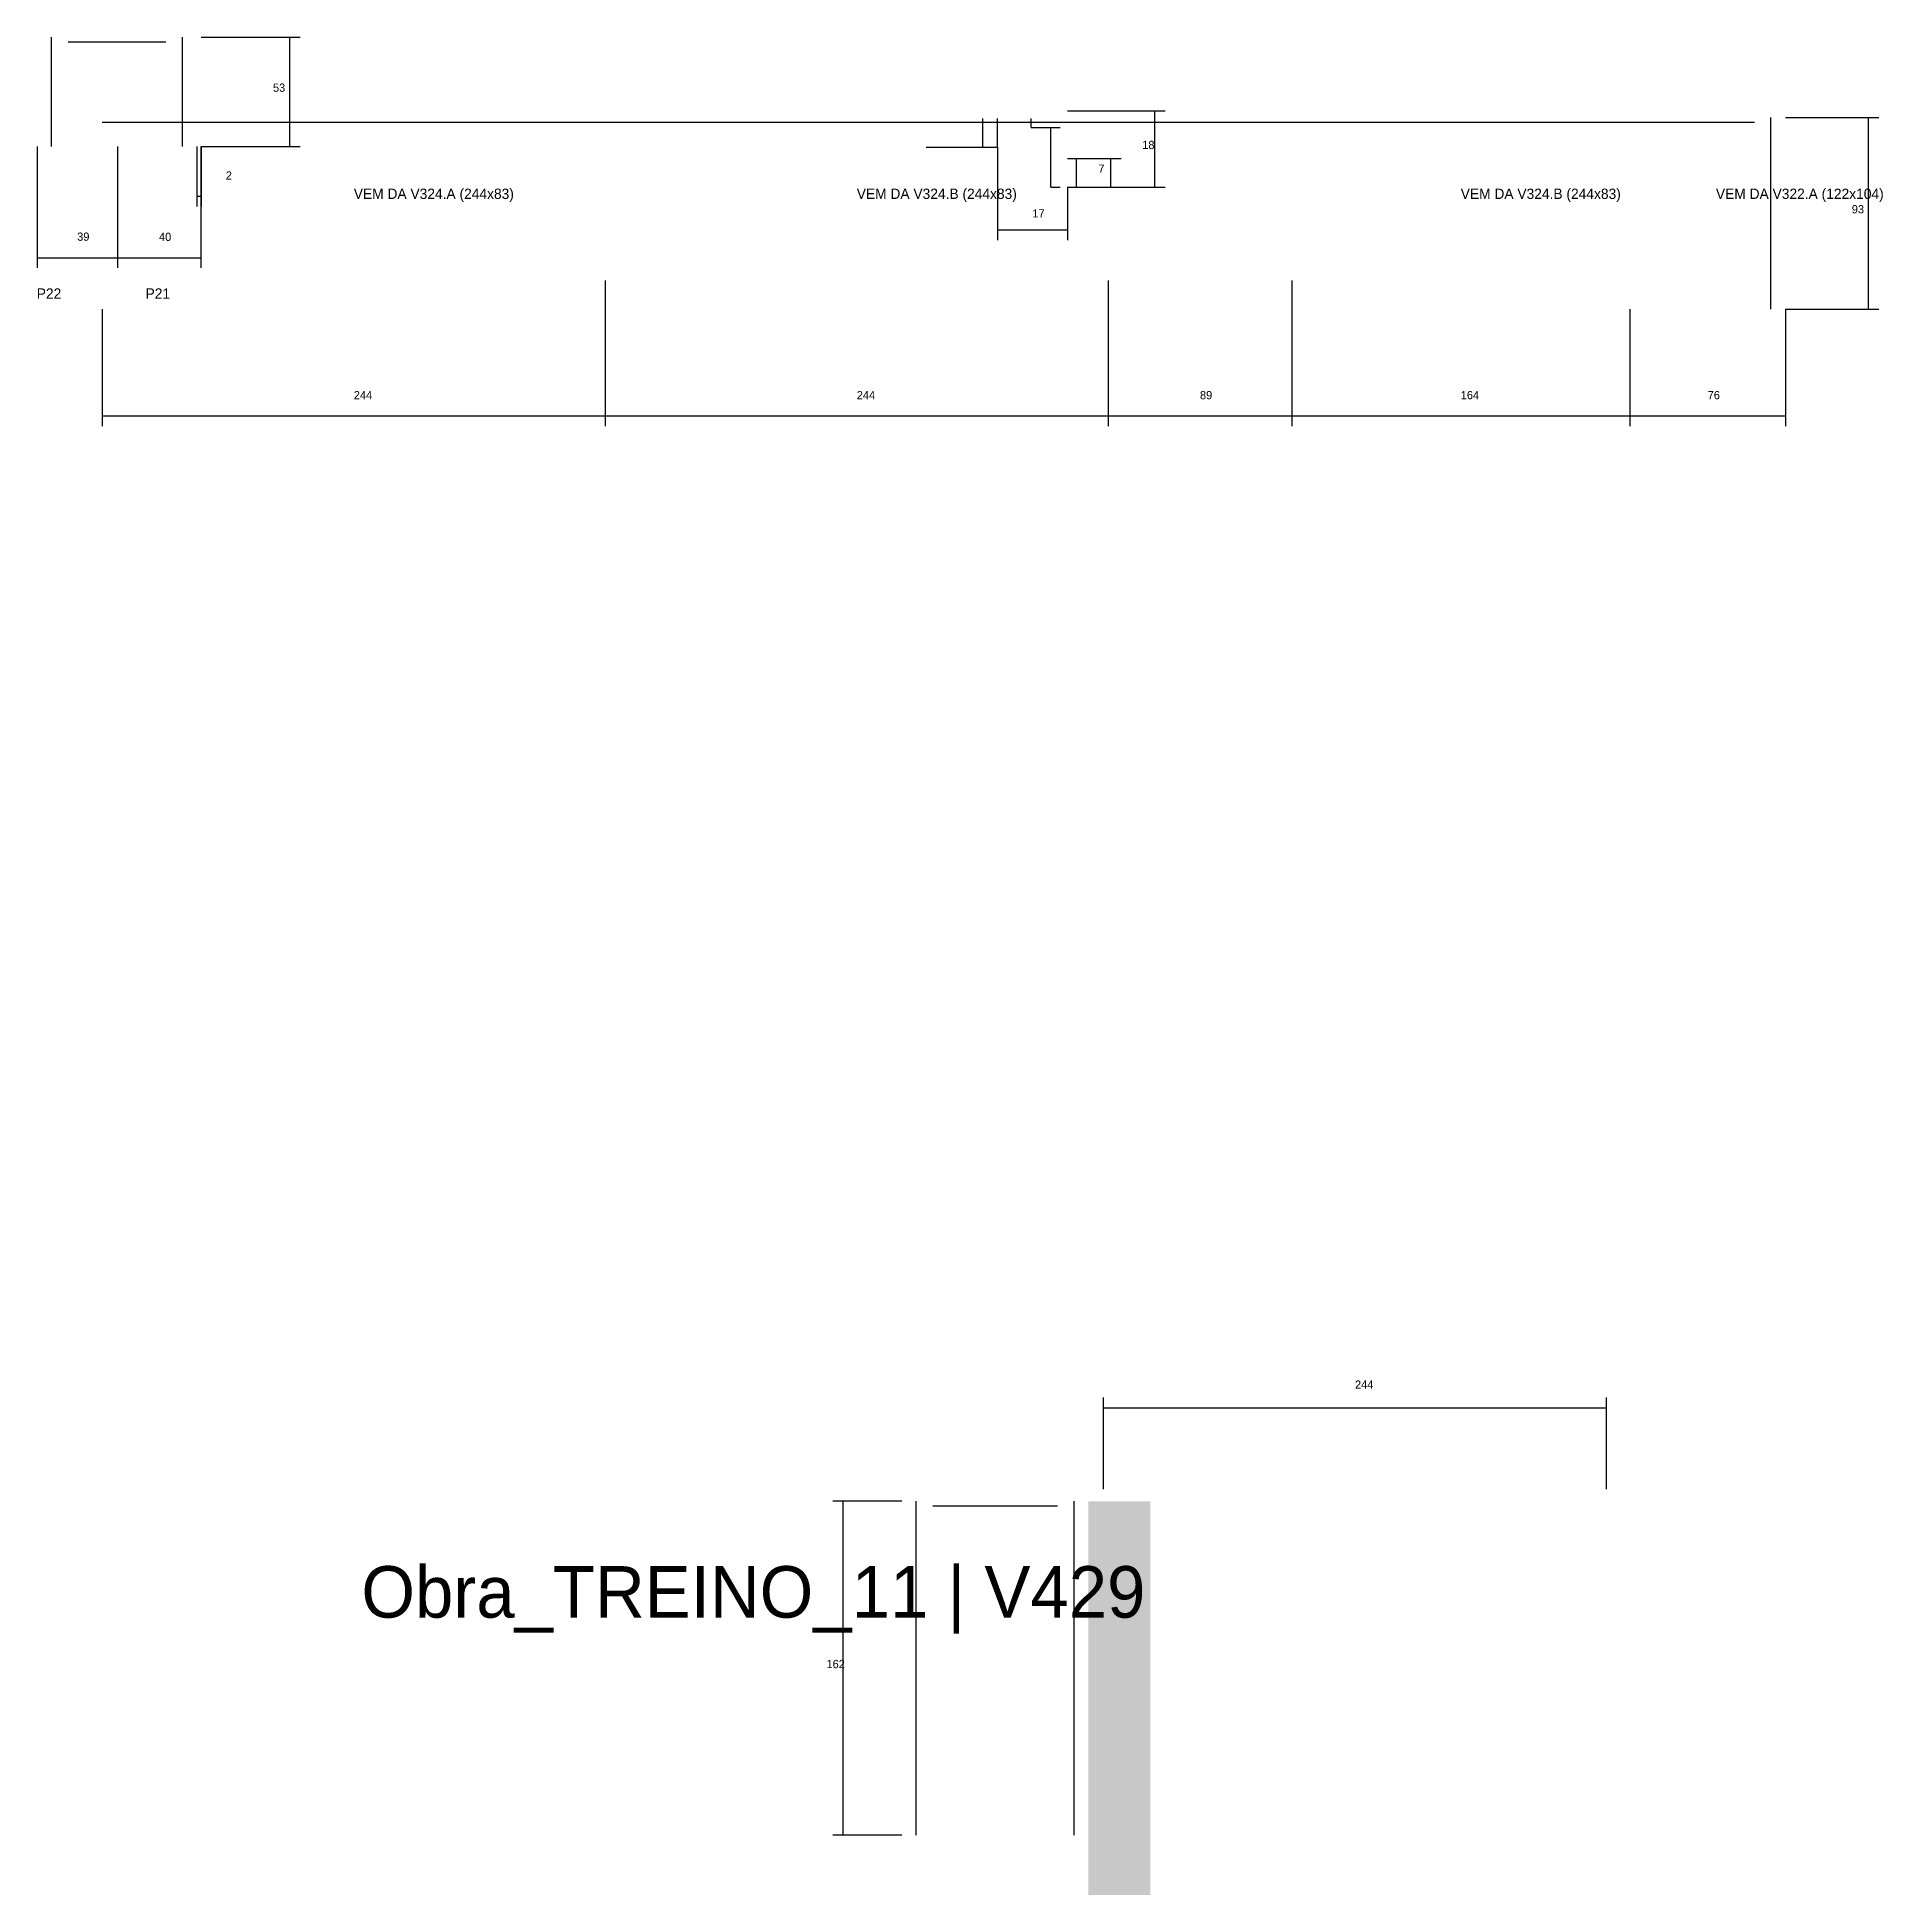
# Model space of a CAD drawing. Header units: metres. Extents: x -2848 to 22762, y -49062 to 1016.
# Drawn here: x 12643 to 13538, y -47544 to -46643 of the extents above; entities that cross this region are included whole.
import ezdxf

# ---------------------------------------------------------------- set-up
doc = ezdxf.new("R2010")
doc.units = ezdxf.units.M
for name, color, linetype in [('COTA', 4, 'Continuous'), ('LABEL_ID', 3, 'Continuous'), ('NOMENCLATURA', 7, 'Continuous'), ('SARR_2.2x7', 40, 'Continuous'), ('Texto Seção', 7, 'Continuous')]:
    doc.layers.add(name, color=color, linetype=linetype)

msp = doc.modelspace()

# ---------------------------------------------------------------- texts
at = {"layer": 'COTA'}
for s, p in [('53', (12757.1, -46669.6)), ('18', (13178.8, -46697.4)), ('2', (12734.2, -46712.2)), ('7', (13157.5, -46708.9)), ('17', (13125.5, -46730.6)), ('93', (13523, -46728.6)), ('39', (12662.1, -46741.9)), ('40', (12701.8, -46742)), ('244', (12796.3, -46818.8)), ('244', (13040.3, -46818.8)), ('89', (13206.8, -46818.8)), ('164', (13333.3, -46818.8)), ('76', (13453.1, -46818.8)), ('244', (13282, -47298.9)), ('162', (13025.6, -47434.5))]:
    msp.add_text(s, height=4, dxfattribs=at).set_placement(p)
at = {"layer": 'LABEL_ID'}
msp.add_text('Obra_TREINO_11 | V429', height=25, dxfattribs=at).set_placement((12800, -47410))
at = {"layer": 'NOMENCLATURA'}
for s, p in [('P22', (12642.5, -46770)), ('P21', (12695.3, -46770))]:
    msp.add_text(s, height=5, dxfattribs=at).set_placement(p)
at = {"layer": 'Texto Seção'}
for s, p in [('VEM DA V324.A^J(244x83)', (12796.3, -46721.6)), ('VEM DA V324.B^J(244x83)', (13040.3, -46721.6)), ('VEM DA V324.B^J(244x83)', (13333.3, -46721.6)), ('VEM DA V322.A^J(122x104)', (13457.1, -46721.6))]:
    msp.add_text(s, height=5, dxfattribs=at).set_placement(p)

# ---------------------------------------------------------------- hatches: boundary and pattern name
at = {"layer": 'COTA'}
h = msp.add_hatch(dxfattribs=at)
h.set_pattern_fill('AR-CONC', scale=0.03)
h.paths.add_polyline_path([(13152.7, -47515.5), (13152.7, -47544.5), (13182.7, -47544.5), (13182.7, -47432.5), (13182.7, -47353.5), (13152.7, -47353.5)])

# ---------------------------------------------------------------- linework, layer by layer
for p, q in [((12722.2, -46643.1), (12770.3, -46643.1)), ((12765.3, -46696.1), (12765.3, -46643.1)), ((13142.5, -46678.9), (13189.9, -46678.9)), ((13184.9, -46715.9), (13184.9, -46678.9)), ((13490.8, -46682.1), (13536.2, -46682.1)), ((13531.2, -46775.1), (13531.2, -46682.1)), ((12642.7, -46696.1), (12642.7, -46755.1)), ((12681.6, -46696.1), (12681.6, -46755.1)), ((12681.6, -46696.1), (12681.6, -46755.1)), ((12720.2, -46696.1), (12720.2, -46725.2)), ((12722.1, -46696.1), (12722.1, -46755.1)), ((12722.2, -46696.1), (12770.3, -46696.1)), ((12722.2, -46696.1), (12722.2, -46725.2)), ((13108.5, -46696.5), (13108.5, -46741.6)), ((13146.9, -46701.9), (13168.6, -46701.9)), ((13163.6, -46715.9), (13163.6, -46701.9)), ((13142.5, -46715.9), (13142.5, -46741.6)), ((13146.9, -46715.9), (13189.9, -46715.9)), ((13146.9, -46715.9), (13168.6, -46715.9)), ((12720.2, -46720.2), (12722.2, -46720.2)), ((13108.5, -46736.6), (13142.5, -46736.6)), ((12642.7, -46750.1), (12681.6, -46750.1)), ((12681.6, -46750.1), (12722.1, -46750.1)), ((12918.3, -46761.1), (12918.3, -46831.9)), ((12918.3, -46761.1), (12918.3, -46831.9)), ((13162.3, -46761.1), (13162.3, -46831.9)), ((13162.3, -46761.1), (13162.3, -46831.9)), ((13251.3, -46761.1), (13251.3, -46831.9)), ((13251.3, -46761.1), (13251.3, -46831.9)), ((12674.3, -46775.1), (12674.3, -46831.9)), ((13415.3, -46775.1), (13415.3, -46831.9)), ((13415.3, -46775.1), (13415.3, -46831.9)), ((13490.8, -46775.1), (13490.8, -46831.9)), ((13490.8, -46775.1), (13536.2, -46775.1)), ((12674.3, -46826.9), (12918.3, -46826.9)), ((12918.3, -46826.9), (13162.3, -46826.9)), ((13162.3, -46826.9), (13251.3, -46826.9)), ((13251.3, -46826.9), (13415.3, -46826.9)), ((13415.3, -46826.9), (13490.8, -46826.9)), ((13160, -47347.6), (13160, -47303.2)), ((13404, -47347.6), (13404, -47303.2)), ((13160, -47308.2), (13404, -47308.2)), ((13062.2, -47353.5), (13028.7, -47353.5)), ((13033.7, -47515.5), (13033.7, -47353.5)), ((13062.2, -47515.5), (13028.7, -47515.5))]:
    msp.add_line(p, q, dxfattribs=at)
at = {"layer": 'SARR_2.2x7'}
for p, q in [((12649.7, -46696.1), (12649.7, -46643.1)), ((12657.7, -46645.3), (12681.6, -46645.3)), ((12681.6, -46645.3), (12705.2, -46645.3)), ((12713.2, -46696.1), (12713.2, -46643.1)), ((13101.5, -46696.5), (13101.5, -46682.5)), ((13108.5, -46696.5), (13108.5, -46682.5)), ((13124.9, -46686.9), (13124.9, -46682.5)), ((13483.8, -46775.1), (13483.8, -46682.1)), ((12674.3, -46684.3), (12918.3, -46684.3)), ((12918.3, -46684.3), (13162.3, -46684.3)), ((13124.9, -46686.9), (13138.9, -46686.9)), ((13134.5, -46715.9), (13134.5, -46686.9)), ((13162.3, -46684.3), (13251.3, -46684.3)), ((13251.3, -46684.3), (13415.3, -46684.3)), ((13415.3, -46684.3), (13475.8, -46684.3)), ((13073.9, -46696.5), (13108.5, -46696.5)), ((13142.5, -46701.9), (13146.9, -46701.9)), ((13146.9, -46715.9), (13146.9, -46701.9)), ((13134.5, -46715.9), (13138.9, -46715.9)), ((13142.5, -46715.9), (13146.9, -46715.9)), ((13069.2, -47515.5), (13069.2, -47353.5)), ((13077.2, -47355.7), (13137.7, -47355.7)), ((13145.7, -47515.5), (13145.7, -47353.5))]:
    msp.add_line(p, q, dxfattribs=at)

msp.set_redraw_order([(e.dxf.handle, doc.entitydb.next_handle()) for e in msp.query("TEXT MTEXT ATTDEF DIMENSION ARC_DIMENSION")])  # texts and dimensions are drawn at this point

doc.saveas('drawing.dxf')
